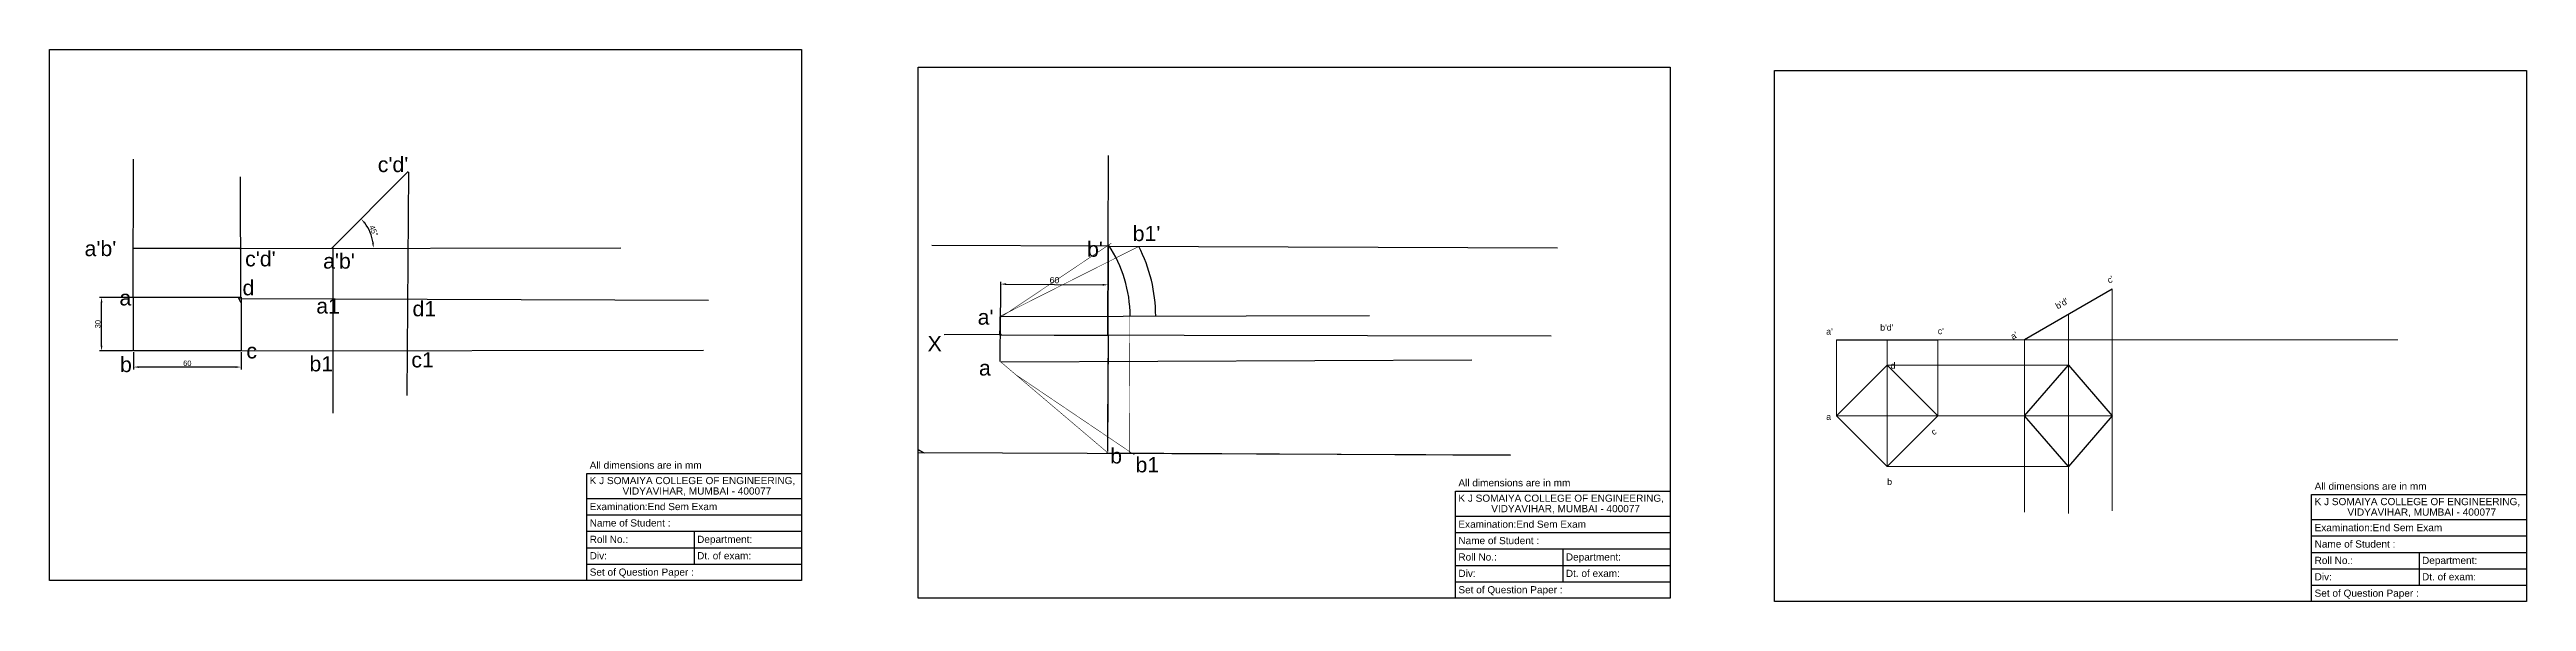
# Model space of a CAD drawing. Header units: millimetres. Extents: x 2649 to 6569, y 570 to 2859.
# Drawn here: x 3638 to 5022, y 1877 to 2186 of the extents above; entities that cross this region are included whole.
import ezdxf

# ---------------------------------------------------------------- set-up
doc = ezdxf.new("R2010")
doc.units = ezdxf.units.MM
doc.styles.get("Standard").update_dxf_attribs({"font": 'arial.ttf', "height": 3.5})
doc.dimstyles.new('ISO-25', dxfattribs={"dimtxt": 3, "dimasz": 3, "dimexe": 1.25, "dimexo": 0.625, "dimtad": 1, "dimtxsty": 'Standard', "dimcen": 2.5, "dimadec": 0, "dimazin": 0, "dimtfac": 1, "dimtmove": 0, "dimatfit": 3, "dimfxl": 1, "dimarcsym": 0})

msp = doc.modelspace()

# ---------------------------------------------------------------- texts
for s, height, p in [('All dimensions are in mm', 4.00791, (3939.824, 1951.245)), ('K J SOMAIYA COLLEGE OF ENGINEERING, ', 4.00791, (3939.824, 1942.638)), ('VIDYAVIHAR, MUMBAI - 400077', 4.00791, (3958.16, 1936.786)), ('All dimensions are in mm', 4.00791, (4425.003, 1941.376)), ('K J SOMAIYA COLLEGE OF ENGINEERING, ', 4.00791, (4425.003, 1932.769)), ('All dimensions are in mm', 4.00791, (4903.197, 1939.469)), ('Examination:End Sem Exam ', 4.00791, (3939.824, 1928.089)), ('Name of Student : ', 4.00791, (3939.824, 1918.922)), ('VIDYAVIHAR, MUMBAI - 400077', 4.00791, (4443.339, 1926.917)), ('K J SOMAIYA COLLEGE OF ENGINEERING, ', 4.00791, (4903.197, 1930.861)), ('VIDYAVIHAR, MUMBAI - 400077', 4.00791, (4921.534, 1925.009)), ('Roll No.: ', 4.0079, (3939.824, 1909.756)), ('Department: ', 4.00791, (3999.824, 1909.756)), ('Examination:End Sem Exam ', 4.00791, (4425.003, 1918.22)), ('Name of Student : ', 4.00791, (4425.003, 1909.053)), ('Examination:End Sem Exam ', 4.00791, (4903.197, 1916.312)), ('Name of Student : ', 4.00791, (4903.197, 1907.146)), ('Set of Question Paper : ', 4.00791, (3939.824, 1891.422)), ('Div: ', 4.0079, (3939.824, 1900.589)), ('Dt. of exam:', 4.00791, (3999.824, 1900.589)), ('Roll No.: ', 4.0079, (4425.003, 1899.886)), ('Department: ', 4.00791, (4485.003, 1899.886)), ('Roll No.: ', 4.0079, (4903.197, 1897.979)), ('Department: ', 4.00791, (4963.197, 1897.979)), ('Set of Question Paper : ', 4.00791, (4425.003, 1881.553)), ('Div: ', 4.0079, (4425.003, 1890.72)), ('Dt. of exam:', 4.00791, (4485.003, 1890.72)), ('Set of Question Paper : ', 4.00791, (4903.197, 1879.646)), ('Div: ', 4.0079, (4903.197, 1888.812)), ('Dt. of exam:', 4.00791, (4963.197, 1888.812))]:
    msp.add_text(s, height=height).set_placement(p)
at = {"char_height": 8.5, "attachment_point": 1}
for s, insert in [("c'd'", (3821.468, 2125.668)), ("a'b'", (3657.709, 2078.645)), ("c'd'", (3747.379, 2072.926)), ("a'b'", (3790.942, 2071.656)), ('a', (3677.191, 2051.06)), ('d', (3745.93, 2056.733)), ('a1', (3787.126, 2046.556)), ('d1', (3840.865, 2045.002)), ('b', (3677.516, 2013.783)), ('c', (3748.052, 2021.411)), ('b1', (3783.311, 2014.183)), ('c1', (3840.229, 2016.408))]:
    msp.add_mtext_dynamic_manual_height_columns(s, width=12.77326, gutter_width=42.5, heights=[0], dxfattribs=dict(at, insert=insert))
at = {"lineweight": -2, "char_height": 8.5, "attachment_point": 1}
for s, insert in [("b'", (4217.606, 2078.285)), ("b1'", (4243.096, 2087.043)), ("a'", (4156.501, 2040.294)), ('X', (4128.544, 2025.422)), ('a', (4157.237, 2011.867)), ('b', (4230.545, 1962.671)), ('b1', (4244.672, 1957.718))]:
    msp.add_mtext_dynamic_manual_height_columns(s, width=10.79043, gutter_width=42.5, heights=[0], dxfattribs=dict(at, insert=insert))
at = {"lineweight": 9, "char_height": 3.5, "attachment_point": 1, "rotation": 30}
for s, insert in [("c'", (4786.821, 2057.706)), ("b'd'", (4757.96, 2043.348)), ("a'", (4732.927, 2026.334)), ('c', (4688.564, 1972.892))]:
    msp.add_mtext_dynamic_manual_height_columns(s, width=11.31988, gutter_width=17.5, heights=[0], dxfattribs=dict(at, insert=insert))
at = {"lineweight": 9, "char_height": 3.5, "attachment_point": 1}
for s, insert in [("a'", (4630.4, 2029.774)), ("b'd'", (4660.586, 2031.992)), ("c'", (4692.76, 2029.996)), ('d', (4666.383, 2010.726)), ('a', (4630.4, 1982.084)), ('b', (4664.475, 1945.721))]:
    msp.add_mtext_dynamic_manual_height_columns(s, width=11.31988, gutter_width=17.5, heights=[0], dxfattribs=dict(at, insert=insert))

# ---------------------------------------------------------------- blocks, each defined once
blk = doc.blocks.new('*D6')
at = {"color": 0, "lineweight": -2, "transparency": 16777216}
for p, q in [((3685.1, 2016.5), (3685.1, 2006.8)), ((3742.1, 2008.1), (3688.1, 2008.1)), ((3745.1, 2016.5), (3745.1, 2006.8))]:
    blk.add_line(p, q, dxfattribs=at)
for points in [[(3688.1, 2008.6), (3688.1, 2007.6), (3685.1, 2008.1)], [(3742.1, 2008.6), (3742.1, 2007.6), (3745.1, 2008.1)]]:
    blk.add_solid(points, dxfattribs=at)
at = {"layer": 'Defpoints', "color": 0, "lineweight": -2, "transparency": 16777216}
for p in [(3685.1, 2017.1), (3685.1, 2008.1), (3745.1, 2017.1)]:
    blk.add_point(p, dxfattribs=at)
at = {"color": 0, "transparency": 16777216, "insert": (3715.1, 2010.2), "char_height": 3, "attachment_point": 5}
blk.add_mtext('60', dxfattribs=at)
blk = doc.blocks.new('*D7')
at = {"color": 0, "lineweight": -2, "transparency": 16777216}
for p, q in [((3684.5, 2047.1), (3666, 2047.1)), ((3667.2, 2020.1), (3667.2, 2044.1)), ((3684.5, 2017.1), (3666, 2017.1))]:
    blk.add_line(p, q, dxfattribs=at)
for points in [[(3666.7, 2044.1), (3667.7, 2044.1), (3667.2, 2047.1)], [(3666.7, 2020.1), (3667.7, 2020.1), (3667.2, 2017.1)]]:
    blk.add_solid(points, dxfattribs=at)
at = {"layer": 'Defpoints', "color": 0, "lineweight": -2, "transparency": 16777216}
for p in [(3667.2, 2047.1), (3685.1, 2047.1), (3685.1, 2017.1)]:
    blk.add_point(p, dxfattribs=at)
at = {"color": 0, "transparency": 16777216, "insert": (3665.1, 2032.1), "char_height": 3, "attachment_point": 5, "rotation": 90}
blk.add_mtext('30', dxfattribs=at)
blk = doc.blocks.new('*D8')
at = {"color": 0, "lineweight": -2, "transparency": 16777216}
blk.add_arc((3795.8, 2074.5), 23.2, 7.5075, 37.6973, dxfattribs=at)
for points in [[(3813.8, 2088.4), (3814.5, 2089), (3812.1, 2091)], [(3819.3, 2077.6), (3818.3, 2077.5), (3819, 2074.6)]]:
    blk.add_solid(points, dxfattribs=at)
at = {"layer": 'Defpoints', "color": 0, "lineweight": -2, "transparency": 16777216}
for p in [(3838.5, 2117.4), (3818.2, 2080.6), (3744.5, 2074.5), (3795.7, 2074.5), (3957.2, 2074.8)]:
    blk.add_point(p, dxfattribs=at)
at = {"color": 0, "lineweight": 30, "transparency": 16777216, "insert": (3819.2, 2084.3), "char_height": 3, "attachment_point": 5, "rotation": 292.6024}
blk.add_mtext('45°', dxfattribs=at)
blk = doc.blocks.new('*D9')
at = {"color": 0, "lineweight": -2, "transparency": 16777216}
for p, q in [((4169.2, 2026.8), (4169.4, 2055.8)), ((4172.4, 2054.5), (4226.4, 2054.1)), ((4229.2, 2026.3), (4229.4, 2055.3))]:
    blk.add_line(p, q, dxfattribs=at)
at = {"color": 0, "lineweight": 30, "transparency": 16777216}
for points in [[(4172.4, 2055), (4172.4, 2054), (4169.4, 2054.5)], [(4226.4, 2054.6), (4226.4, 2053.6), (4229.4, 2054.1)]]:
    blk.add_solid(points, dxfattribs=at)
at = {"layer": 'Defpoints', "color": 0, "lineweight": 30, "transparency": 16777216}
for p in [(4229.4, 2054.1), (4169.2, 2026.2), (4229.2, 2025.7)]:
    blk.add_point(p, dxfattribs=at)
at = {"color": 0, "lineweight": 30, "transparency": 16777216, "insert": (4199.4, 2056.7), "char_height": 3.5, "attachment_point": 5, "rotation": 359.5383}
blk.add_mtext('60', dxfattribs=at)

# ---------------------------------------------------------------- dimensions: what is measured, and where the dimension line sits
at = {"lineweight": 30}
dim = msp.add_angular_dim_2l(base=(3818.164, 2080.567), line1=((3744.517, 2074.454), (3957.246, 2074.772)), line2=((3795.712, 2074.454), (3838.517, 2117.438)), dimstyle='ISO-25', dxfattribs=at)
dim.commit()
dim.dimension.update_dxf_attribs({"geometry": '*D8', "text_midpoint": (3819.169, 2084.265)})
dim = msp.add_aligned_dim(p1=(4169.172, 2026.186), p2=(4229.17, 2025.703), distance=28.359, dimstyle='ISO-25', dxfattribs=at)
dim.commit()
dim.dimension.update_dxf_attribs({"geometry": '*D9', "text_midpoint": (4199.419, 2056.714)})
dim = msp.add_linear_dim(base=(3667.248, 2047.109), p1=(3685.098, 2017.109), p2=(3685.098, 2047.109), angle=90, dimstyle='ISO-25')
dim.commit()
dim.dimension.update_dxf_attribs({"geometry": '*D7', "text_midpoint": (3665.09, 2032.109)})
dim = msp.add_linear_dim(base=(3685.098, 2008.051), p1=(3745.098, 2017.109), p2=(3685.098, 2017.109), dimstyle='ISO-25')
dim.commit()
dim.dimension.update_dxf_attribs({"geometry": '*D6', "text_midpoint": (3715.098, 2010.208)})

# ---------------------------------------------------------------- linework, layer by layer
for p, q in [((3638.146, 2185.74), (4058.146, 2185.74)), ((3638.146, 1888.74), (3638.146, 2185.74)), ((4058.146, 2185.74), (4058.146, 1888.74)), ((4123.324, 2175.871), (4543.324, 2175.871)), ((4123.324, 1878.871), (4123.324, 2175.871)), ((4543.324, 2175.871), (4543.324, 1878.871)), ((4601.519, 2173.963), (5021.519, 2173.963)), ((4601.519, 1876.963), (4601.519, 2173.963)), ((5021.519, 2173.963), (5021.519, 1876.963)), ((3684.794, 2047.109), (3685.098, 2124.294)), ((3795.712, 2074.454), (3838.517, 2117.438)), ((3745.011, 2047.109), (3744.707, 2114.57)), ((3938.146, 1948.563), (4058.146, 1948.563)), ((3938.146, 1888.74), (3938.146, 1948.563)), ((4058.146, 1943.74), (4058.146, 1888.74)), ((4423.324, 1938.694), (4543.324, 1938.694)), ((4423.324, 1878.871), (4423.324, 1938.694)), ((4901.519, 1936.786), (5021.519, 1936.786)), ((4901.519, 1876.963), (4901.519, 1936.786)), ((3938.146, 1934.573), (4058.146, 1934.573)), ((3938.146, 1925.406), (4058.146, 1925.406)), ((4423.324, 1924.704), (4543.324, 1924.704)), ((4543.324, 1933.871), (4543.324, 1878.871)), ((5021.519, 1931.963), (5021.519, 1876.963)), ((3938.146, 1916.24), (4058.146, 1916.24)), ((3998.146, 1916.24), (3998.146, 1897.906)), ((4423.324, 1915.537), (4543.324, 1915.537)), ((4901.519, 1922.796), (5021.519, 1922.796)), ((4901.519, 1913.63), (5021.519, 1913.63)), ((3938.146, 1907.073), (4058.146, 1907.073)), ((3938.146, 1897.906), (4058.146, 1897.906)), ((4423.324, 1906.371), (4543.324, 1906.371)), ((4423.324, 1897.204), (4543.324, 1897.204)), ((4483.324, 1906.371), (4483.324, 1888.037)), ((4901.519, 1904.463), (5021.519, 1904.463)), ((4901.519, 1895.296), (5021.519, 1895.296)), ((4961.519, 1904.463), (4961.519, 1886.13)), ((4058.146, 1888.74), (3638.146, 1888.74)), ((4058.146, 1888.74), (3938.146, 1888.74)), ((4423.324, 1888.037), (4543.324, 1888.037)), ((4901.519, 1886.13), (5021.519, 1886.13)), ((4543.324, 1878.871), (4123.324, 1878.871)), ((4543.324, 1878.871), (4423.324, 1878.871)), ((5021.519, 1876.963), (4601.519, 1876.963)), ((5021.519, 1876.963), (4901.519, 1876.963))]:
    msp.add_line(p, q)
at = {"lineweight": 30}
for p, q in [((3838.639, 2117.029), (3837.685, 1992.165)), ((3684.553, 2074.655), (3744.887, 2074.655)), ((3796.348, 2074.772), (3796.348, 1982.316)), ((4169.082, 2036.186), (4168.96, 2011.186)), ((4168.978, 2025.888), (4169.232, 2035.885)), ((4741.203, 1980.792), (4765.698, 2009.076)), ((4765.698, 2009.076), (4790.193, 1980.792)), ((4765.698, 1952.508), (4741.203, 1980.792)), ((4790.193, 1980.792), (4765.698, 1952.508))]:
    msp.add_line(p, q, dxfattribs=at)
at = {"lineweight": -2}
for p, q in [((4229.17, 2025.703), (4229.579, 2126.376)), ((4229.337, 2025.912), (4229.532, 2075.912)), ((4741.203, 2023.582), (4790.193, 2051.866)), ((4169.172, 2026.186), (4169.082, 2036.186)), ((4169.232, 2035.885), (4169.273, 2035.885)), ((4229.212, 2036.015), (4229.376, 2036.015)), ((4169.744, 2026.403), (4137.863, 2026.157)), ((4169.172, 2026.186), (4476.813, 2025.564)), ((4169.172, 2026.186), (4229.17, 2025.703)), ((4229.337, 2025.912), (4228.935, 1960.914)), ((4229.337, 2025.912), (4229.092, 1974.695)), ((4636.191, 2023.253), (4692.76, 2023.253)), ((4242.675, 1959.978), (4242.677, 1959.627))]:
    msp.add_line(p, q, dxfattribs=at)
at = {"lineweight": -2, "transparency": 33554495}
for p, q in [((4230.157, 2075.663), (4130.936, 2076.053)), ((4229.768, 2075.663), (4480.377, 2074.877)), ((4169.366, 2010.998), (4432.526, 2012.173))]:
    msp.add_line(p, q, dxfattribs=at)
at = {"transparency": 33554559}
msp.add_line((3744.517, 2074.454), (3957.246, 2074.772), dxfattribs=at)
at = {"lineweight": 9}
for p, q in [((4790.193, 2051.866), (4741.203, 2023.582)), ((4790.193, 2051.866), (4790.193, 1927.715)), ((4765.698, 2037.724), (4765.698, 1926.198)), ((4636.191, 1980.792), (4636.191, 2023.253)), ((4636.191, 2023.253), (4636.191, 2023.253)), ((4692.76, 2023.253), (4636.191, 2023.253)), ((4664.475, 2009.076), (4664.475, 2023.253)), ((4692.76, 1980.792), (4692.76, 2023.253)), ((4692.76, 2023.253), (4949.653, 2023.253)), ((4741.203, 2023.582), (4741.203, 2023.582)), ((4741.203, 2023.582), (4741.203, 1926.956)), ((4664.475, 1952.508), (4664.475, 2009.076)), ((4664.475, 2009.076), (4765.698, 2009.076)), ((4636.191, 1980.792), (4790.193, 1980.792)), ((4664.475, 1952.508), (4765.698, 1952.508))]:
    msp.add_line(p, q, dxfattribs=at)
at = {"lineweight": 30, "transparency": 33554559}
for p, q in [((3744.517, 2046.495), (4006.214, 2045.542)), ((3744.835, 2017.265), (4003.353, 2017.583))]:
    msp.add_line(p, q, dxfattribs=at)
at = {"lineweight": 30, "transparency": 33554495}
msp.add_line((4168.978, 2036.473), (4375.264, 2036.863), dxfattribs=at)
at = {"lineweight": 30, "const_width": 0.3}
msp.add_lwpolyline([(4168.978, 2035.687), (4231.229, 2077.434)], dxfattribs=at)
at = {"lineweight": -2, "const_width": 0.3}
for points in [[(4168.978, 2036.473), (4246.625, 2075.663)], [(4241.531, 2036.473), (4241.165, 1959.632)], [(4169.366, 2010.998), (4229.768, 1959.658)], [(4177.73, 2003.888), (4244.169, 1958.928)]]:
    msp.add_lwpolyline(points, dxfattribs=at)
msp.add_lwpolyline([(3685.098, 2047.109), (3745.098, 2047.109), (3745.098, 2017.109), (3685.098, 2017.109)], close=True)
at = {"lineweight": 30}
msp.add_lwpolyline([(4636.191, 1980.792), (4664.475, 2009.076), (4692.76, 1980.792), (4664.475, 1952.508)], close=True, dxfattribs=at)
at = {"lineweight": -2, "transparency": 33554495}
msp.add_lwpolyline([(4228.192, 1960.053), (4454.099, 1958.873), (4123.09, 1960.053)], dxfattribs=at)
at = {"color": 0, "lineweight": 30}
msp.add_arc((4169.754, 2036.473), 71.907, 0.109527, 33.670999, dxfattribs=at)
at = {"lineweight": -2}
for centre, radius, start, end in [((4168.978, 2036.082), 87, 0.365284, 27.022588), ((4169.754, 2036.473), 71.907, 325.6924, 325.751717), ((4168.978, 2036.082), 87, 238.348696, 240.932208)]:
    msp.add_arc(centre, radius, start, end, dxfattribs=at)
msp.add_arc((3796.984, 2074.137), 60, 206.772887, 210.144679)

msp.set_redraw_order([(e.dxf.handle, doc.entitydb.next_handle()) for e in msp.query("TEXT MTEXT ATTDEF DIMENSION ARC_DIMENSION")])  # texts and dimensions are drawn at this point

doc.saveas('drawing.dxf')
